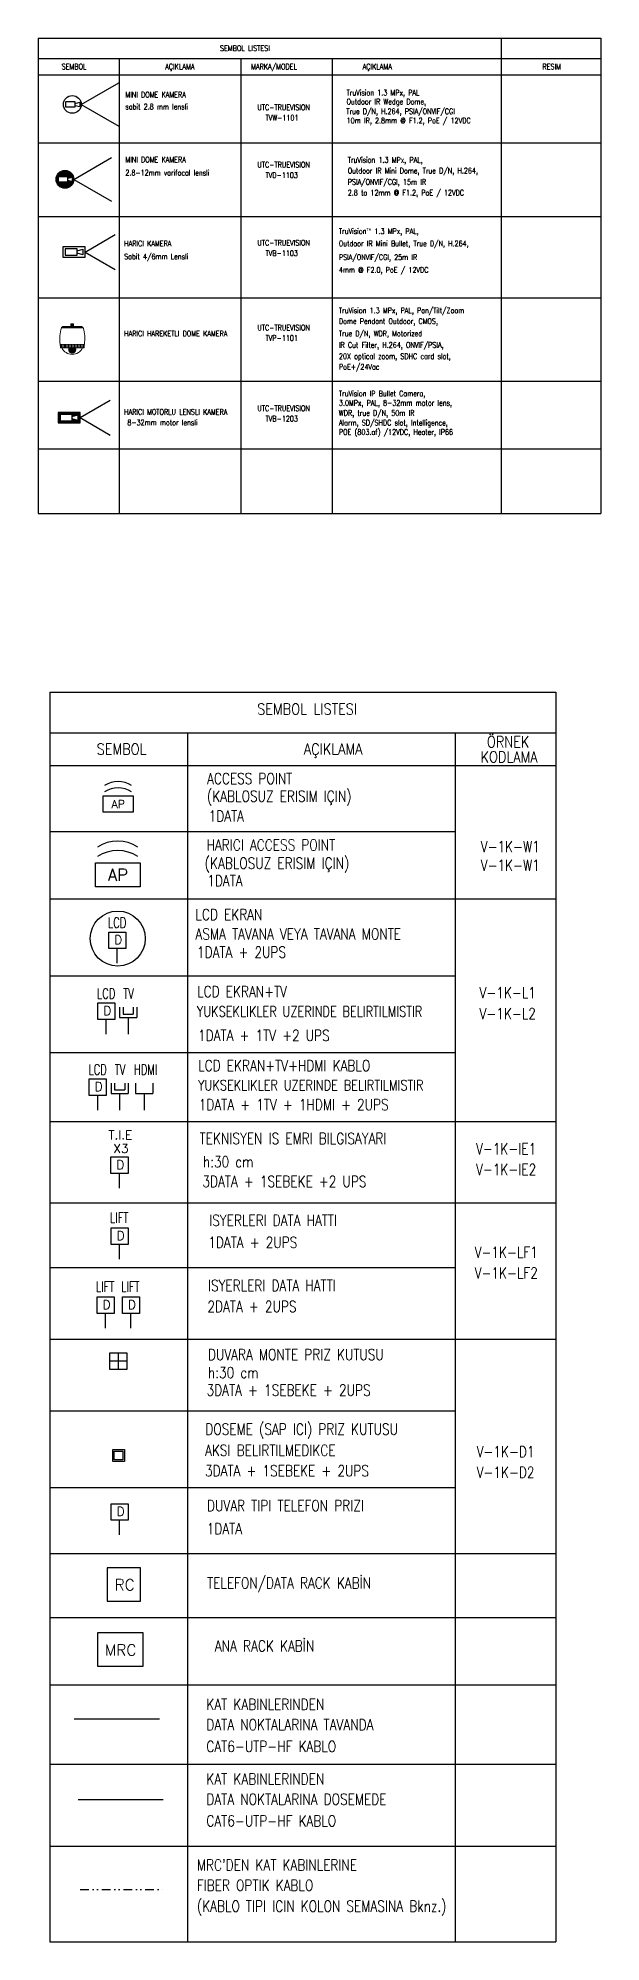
# Model space of a CAD drawing. Header units: metres. Extents: x -13621 to 152406, y -16073 to 22221.
# Drawn here: x -13621 to -10376, y 421 to 11397 of the extents above; entities that cross this region are included whole.
import ezdxf
from ezdxf.enums import TextEntityAlignment as Align

# ---------------------------------------------------------------- set-up
doc = ezdxf.new("R2010")
doc.units = ezdxf.units.M
doc.header["$LTSCALE"] = 100
doc.header["$MEASUREMENT"] = 0
doc.linetypes.add('DIVIDE2', pattern=[0.625, 0.25, -0.125, 0, -0.125, 0, -0.125])
for name, color, linetype, lineweight in [('DATA SARI', 30, 'Continuous', 30), ('DATA TAVAN', 160, 'Continuous', 30), ('E-ACCESS POINT (KABLOSUZ ERİŞİM İÇİN)', 7, 'Continuous', 30), ('E-ANA RACK KABİN', 7, 'Continuous', 30), ('E-DAHİLİ DOME KAMERA', 7, 'Continuous', 30), ('E-DAHİLİ KAMERA', 7, 'Continuous', 30), ('E-DAHİLİ SPEED DOME', 7, 'Continuous', 30), ('E-DATA LCD EKRAN', 7, 'Continuous', 30), ('E-DATA LIFT PRIZI', 7, 'Continuous', 30), ('E-DATA PRİZİ (RJ45)', 7, 'Continuous', 30), ('E-DATA-TEKNISYEN IS EMRI', 7, 'Continuous', 30), ('E-DUVARA MONTE PRİZ KUTUSU', 7, 'Continuous', 30), ('E-DÖŞEME (ŞAP İÇİ) PRİZ KUTUSU', 7, 'Continuous', 30), ('E-HARİCİ ACCESS POINT (KABLOSUZ ERİŞİM İÇİN)', 4, 'Continuous', 30), ('E-HARİCİ KAMERA', 7, 'Continuous', 30), ('E-KABLO', 7, 'Continuous', 30), ('E-TELEFON  DATA RACK KABİN', 7, 'Continuous', 30), ('E-YAZI', 7, 'Continuous', 30)]:
    doc.layers.add(name, color=color, linetype=linetype, lineweight=lineweight)
doc.styles.add('E-YAZI', font='txttw.shx')

msp = doc.modelspace()

# ---------------------------------------------------------------- texts
at = {"layer": 'E-YAZI', "color": 4, "style": 'E-YAZI', "width": 0.85}
for s, height, p in [('SEMBOL LISTESI', 32, (-12429, 11339)), ('SEMBOL', 32, (-13414, 11233)), ('AÇIKLAMA', 32, (-12804, 11233)), ('MARKA/MODEL', 32, (-12261, 11233)), ('AÇIKLAMA', 32, (-11666, 11233)), ('RESIM', 32, (-10660, 11233)), ('SEMBOL LISTESI', 64, (-12070, 7529)), ('ÖRNEK', 64, (-10911, 7340)), ('SEMBOL', 64, (-13140, 7298)), ('AÇIKLAMA', 64, (-11920, 7298)), ('KODLAMA', 64, (-10906, 7253))]:
    msp.add_text(s, height=height, dxfattribs=at).set_placement(p, align=Align.MIDDLE_CENTER)
at = {"layer": 'E-YAZI', "color": 3, "style": 'E-YAZI', "width": 0.8}
for s, height, p in [('TruVision 1.3 MPx, PAL', 32, (-11843, 11067)), ('sabit 2.8 mm lensli', 32, (-13118, 10986)), ('MINI DOME KAMERA', 32, (-13118, 11055)), ('UTC-TRUEVISION', 32, (-12357, 10982)), ('True D/N, H.264, PSIA/ONVIF/CGI', 32, (-11844, 10959)), ('Outdoor IR Wedge Dome,', 32, (-11843, 11015)), ('TVW-1101', 32, (-12310, 10922)), ('10m IR, 2.8mm @ F1.2, PoE / 12VDC', 32, (-11842, 10906)), ('MINI DOME KAMERA', 32, (-13118, 10681)), ('UTC-TRUEVISION', 32, (-12357, 10651)), ('TruVision 1.3 MPx, PAL,', 32, (-11836, 10679)), ('Outdoor IR Mini Dome, True D/N, H.264, ', 32, (-11836, 10617)), ('2.8-12mm varifocal lensli', 32, (-13118, 10605)), ('TVD-1103', 32, (-12310, 10591)), ('PSIA/ONVIF/CGI, 15m IR', 32, (-11836, 10552)), ('2.8 to 12mm @ F1.2, PoE / 12VDC', 32, (-11836, 10490)), ('HARICI KAMERA', 32, (-13125, 10197)), ('UTC-TRUEVISION', 32, (-12357, 10201)), ('TruVision™ 1.3 MPx, PAL,', 32, (-11887, 10268)), ('Outdoor IR Mini Bullet, True D/N, H.264, ', 32, (-11887, 10197)), ('Sabit 4/6mm Lensli', 32, (-13125, 10122)), ('TVB-1103', 32, (-12310, 10141)), ('PSIA/ONVIF/CGI, 25m IR', 32, (-11887, 10118)), ('4mm @ F2.0, PoE / 12VDC', 32, (-11887, 10045)), ('TruVision 1.3 MPx, PAL, Pan/Tilt/Zoom', 32, (-11887, 9811)), ('Dome Pendant Outdoor, CMOS,', 32, (-11887, 9749)), ('HARICI HAREKETLI DOME KAMERA', 32, (-13125, 9678)), ('UTC-TRUEVISION', 32, (-12357, 9712)), ('TVP-1101', 32, (-12310, 9652)), ('True D/N, WDR, Motorized', 32, (-11887, 9678)), ('20X optical zoom, SDHC card slot,', 32, (-11887, 9547)), ('IR Cut Filter, H.264, ONVIF/PSIA,', 32, (-11887, 9612)), ('PoE+/24Vac', 32, (-11887, 9486)), ('TruVision IP Bullet Camera, ', 32, (-11887, 9332)), ('HARICI MOTORLU LENSLI KAMERA', 32, (-13125, 9226)), ('UTC-TRUEVISION', 32, (-12357, 9247)), ('WDR, true D/N, 50m IR', 32, (-11887, 9220)), ('3.0MPx, PAL, 8-32mm motor lens, ', 32, (-11887, 9278)), (' 8-32mm motor lensli', 32, (-13125, 9165)), ('TVB-1203', 32, (-12310, 9187)), ('Alarm, SD/SHDC slot, Intelligence, ', 32, (-11887, 9164)), ('POE (803.af) /12VDC, Heater, IP66 ', 32, (-11887, 9110)), ('ACCESS POINT ', 64, (-12647, 7096)), ('(KABLOSUZ ERISIM IÇIN)', 64, (-12648, 6994)), ('1DATA', 64, (-12638, 6880)), ('HARICI ACCESS POINT', 64, (-12650, 6713)), ('V-1K-W1', 64, (-11069, 6704)), ('(KABLOSUZ ERISIM IÇIN)', 64, (-12661, 6608)), ('V-1K-W1', 64, (-11069, 6596)), ('1DATA', 64, (-12646, 6507)), ('LCD EKRAN', 64, (-12714, 6312)), ('ASMA TAVANA VEYA TAVANA MONTE', 64, (-12714, 6200)), ('1DATA + 2UPS', 64, (-12705, 6095)), ('LCD EKRAN+TV', 64, (-12704, 5868)), ('V-1K-L1', 64, (-11076, 5861)), ('YUKSEKLIKLER UZERINDE BELIRTILMISTIR', 60, (-12706, 5755)), ('V-1K-L2', 64, (-11076, 5741)), ('1DATA + 1TV +2 UPS', 64, (-12699, 5615)), ('LCD EKRAN+TV+HDMI KABLO', 64, (-12698, 5441)), ('YUKSEKLIKLER UZERINDE BELIRTILMISTIR', 60, (-12699, 5330)), ('1DATA + 1TV + 1HDMI + 2UPS', 64, (-12695, 5216)), ('TEKNISYEN IS EMRI BILGISAYARI', 64, (-12690, 5021)), ('h:30 cm', 64, (-12671, 4887)), ('V-1K-IE1', 64, (-11096, 4961)), ('3DATA + 1SEBEKE +2 UPS', 64, (-12674, 4773)), ('V-1K-IE2', 64, (-11096, 4842)), ('ISYERLERI DATA HATTI', 64, (-12635, 4549)), ('1DATA + 2UPS', 64, (-12640, 4422)), ('V-1K-LF1', 64, (-11104, 4365)), ('V-1K-LF2', 64, (-11104, 4246)), ('ISYERLERI DATA HATTI', 64, (-12642, 4173)), ('2DATA + 2UPS', 64, (-12645, 4052)), ('DUVARA MONTE PRIZ KUTUSU', 64, (-12642, 3775)), ('h:30 cm', 64, (-12642, 3671)), ('3DATA + 1SEBEKE + 2UPS', 64, (-12650, 3570)), ('DOSEME (SAP ICI) PRIZ KUTUSU', 64, (-12657, 3345)), ('V-1K-D1', 64, (-11093, 3215)), ('3DATA + 1SEBEKE + 2UPS', 64, (-12659, 3105)), ('V-1K-D2', 64, (-11093, 3096)), ('DUVAR TIPI TELEFON PRIZI', 64, (-12647, 2904)), ('1DATA', 64, (-12649, 2771)), ('TELEFON/DATA RACK KABİN', 64, (-12647, 2458)), ('ANA RACK KABİN', 64, (-12602, 2095)), ('KAT KABINLERINDEN', 64, (-12651, 1758)), ('DATA NOKTALARINA TAVANDA', 64, (-12651, 1641)), ('CAT6-UTP-HF KABLO', 64, (-12651, 1516)), ('KAT KABINLERINDEN', 64, (-12651, 1328)), ('DATA NOKTALARINA DOSEMEDE', 64, (-12651, 1211)), ('CAT6-UTP-HF KABLO', 64, (-12651, 1086)), ("MRC'DEN KAT KABINLERINE", 64, (-12706, 832)), ('FIBER OPTIK KABLO', 64, (-12706, 715)), ('(KABLO TIPI ICIN KOLON SEMASINA Bknz.)', 64, (-12706, 595))]:
    msp.add_text(s, height=height, dxfattribs=at).set_placement(p)
at = {"layer": 'E-YAZI', "color": 1, "style": 'E-YAZI', "width": 0.8}
msp.add_text('AKSI BELIRTILMEDIKCE', height=64, dxfattribs=at).set_placement((-12659, 3223))

# ---------------------------------------------------------------- blocks, each defined once
blk = doc.blocks.new('E-DATA-TEKNISYEN IS EMRI')
at = {"layer": 'E-DATA PRİZİ (RJ45)', "color": 6}
blk.add_line((0, 0), (0, 42), dxfattribs=at)
blk.add_lwpolyline([(-24.6, 89.6), (24.6, 89.6), (24.6, 42), (-24.6, 42)], close=True, dxfattribs=at)
at = {"layer": 'E-DATA PRİZİ (RJ45)', "color": 6, "style": 'E-YAZI'}
for s, p in [('T.I.E', (-32.1, 140.4)), ('X3', (-17.8, 101.3)), ('D', (-8.8, 54.6))]:
    blk.add_text(s, height=25.6, rotation=0, dxfattribs=at).set_placement(p)
blk = doc.blocks.new('E-DATA LCD EKRAN')
at = {"layer": 'E-DATA PRİZİ (RJ45)', "color": 1}
blk.add_line((0, 0), (0, 42), dxfattribs=at)
blk.add_lwpolyline([(-24.6, 89.6), (24.6, 89.6), (24.6, 42), (-24.6, 42)], close=True, dxfattribs=at)
blk.add_circle((1.6, 70.7), 79.4, dxfattribs=at)
at = {"layer": 'E-DATA PRİZİ (RJ45)', "color": 1, "style": 'E-YAZI'}
blk.add_text('D', height=25.6, dxfattribs=at).set_placement((-8.8, 54.6))
at = {"layer": 'E-YAZI', "color": 1, "style": 'E-YAZI', "width": 0.7}
blk.add_text('LCD', height=30, dxfattribs=at).set_placement((-27, 101.6))
blk = doc.blocks.new('E-LCD+TV')
at = {"layer": 'E-DATA PRİZİ (RJ45)', "color": 1}
for p, q in [((38.5, 77.5), (38.5, 48)), ((48.3, 77.5), (48.3, 57.8)), ((48.3, 57.8), (77.8, 57.8)), ((77.8, 77.5), (77.8, 57.8)), ((87.6, 77.5), (87.6, 48)), ((0, 0), (0, 42)), ((38.5, 48), (87.6, 48)), ((63, 48), (63, 0))]:
    blk.add_line(p, q, dxfattribs=at)
blk.add_lwpolyline([(-24.6, 89.6), (24.6, 89.6), (24.6, 42), (-24.6, 42)], close=True, dxfattribs=at)
at = {"layer": 'E-DATA PRİZİ (RJ45)', "color": 1, "style": 'E-YAZI'}
blk.add_text('D', height=25.6, dxfattribs=at).set_placement((-8.8, 54.6))
at = {"layer": 'E-YAZI', "color": 1, "style": 'E-YAZI', "width": 0.7}
for s, p in [('LCD', (-27, 101.6)), ('TV', (49, 101.6))]:
    blk.add_text(s, height=30, dxfattribs=at).set_placement(p)
blk = doc.blocks.new('E-LCD+TV+HDMI')
at = {"layer": 'E-DATA PRİZİ (RJ45)', "color": 1}
for p, q in [((-24.6, 77.5), (-24.6, 48)), ((-14.7, 77.5), (-14.7, 57.8)), ((-14.7, 57.8), (14.7, 57.8)), ((14.7, 77.5), (14.7, 57.8)), ((24.6, 77.5), (24.6, 48)), ((46.1, 77.5), (46.1, 48)), ((95.2, 77.5), (95.2, 48)), ((-63, 0), (-63, 42)), ((-24.6, 48), (24.6, 48)), ((0, 48), (0, 0)), ((46.1, 48), (95.2, 48)), ((70.6, 48), (70.6, 0))]:
    blk.add_line(p, q, dxfattribs=at)
blk.add_lwpolyline([(-87.6, 89.6), (-38.5, 89.6), (-38.5, 42), (-87.6, 42)], close=True, dxfattribs=at)
at = {"layer": 'E-DATA PRİZİ (RJ45)', "color": 1, "style": 'E-YAZI'}
blk.add_text('D', height=25.6, dxfattribs=at).set_placement((-71.8, 54.6))
at = {"layer": 'E-YAZI', "color": 1, "style": 'E-YAZI', "width": 0.7}
for s, p in [('LCD', (-90, 101.6)), ('TV', (-14, 101.6)), ('HDMI', (41.2, 101.6))]:
    blk.add_text(s, height=30, dxfattribs=at).set_placement(p)
blk = doc.blocks.new('*U215')
at = {"layer": 'E-ACCESS POINT (KABLOSUZ ERİŞİM İÇİN)', "color": 4}
blk.add_lwpolyline([(-2.39, 3.24), (2.39, 3.24), (2.39, 0.65), (-2.39, 0.65)], close=True, dxfattribs=at)
at = {"layer": 'E-ACCESS POINT (KABLOSUZ ERİŞİM İÇİN)', "color": 3}
for centre in [(0, 1.56), (0, 0.55)]:
    blk.add_arc(centre, 3.99, 57.1828, 122.8172, dxfattribs=at)
at = {"layer": 'E-ACCESS POINT (KABLOSUZ ERİŞİM İÇİN)', "color": 3, "style": 'E-YAZI'}
blk.add_text('AP', height=1.28, dxfattribs=at).set_placement((-1.05, 1.31))
blk = doc.blocks.new('E-DATA LIFT PRIZI')
at = {"layer": 'E-DATA LIFT PRIZI', "color": 2}
blk.add_line((0, 0), (0, 42), dxfattribs=at)
blk.add_lwpolyline([(-24.6, 89.6), (24.6, 89.6), (24.6, 42), (-24.6, 42)], close=True, dxfattribs=at)
at = {"layer": 'E-DATA LIFT PRIZI', "color": 2, "style": 'E-YAZI', "width": 0.7}
blk.add_text('LIFT', height=30, dxfattribs=at).set_placement((-28, 104.2))
at = {"layer": 'E-DATA LIFT PRIZI', "color": 2, "style": 'E-YAZI'}
blk.add_text('D', height=25.6, dxfattribs=at).set_placement((-8.8, 54.6))
blk = doc.blocks.new('100_TELEFON DATA RACK KABİN')
at = {"layer": 'E-TELEFON  DATA RACK KABİN', "color": 4}
blk.add_lwpolyline([(2.4, 0), (2.4, 4.8), (-2.4, 4.8), (-2.4, 0)], close=True, dxfattribs=at)
at = {"layer": 'E-TELEFON  DATA RACK KABİN', "color": 3, "style": 'E-YAZI'}
blk.add_text('RC', height=1.6, dxfattribs=at).set_placement((-1.31, 1.54))
blk = doc.blocks.new('10_ANA RACK KABİN')
at = {"layer": 'E-ANA RACK KABİN', "color": 4}
blk.add_lwpolyline([(3.31, 0), (3.31, 4.8), (-3.31, 4.8), (-3.31, 0)], close=True, dxfattribs=at)
at = {"layer": 'E-ANA RACK KABİN', "color": 3, "style": 'E-YAZI'}
blk.add_text('MRC', height=1.6, dxfattribs=at).set_placement((-2.22, 1.54))
blk = doc.blocks.new('10_DUVARA MONTE PRİZ KUTUSU')
at = {"layer": 'E-DUVARA MONTE PRİZ KUTUSU', "color": 4}
for p, q in [((24.5, 0), (-24.5, 0)), ((0, 24.5), (0, -24.5))]:
    blk.add_line(p, q, dxfattribs=at)
blk.add_lwpolyline([(-24.5, -24.5), (24.5, -24.5), (24.5, 24.5), (-24.5, 24.5)], close=True, dxfattribs=at)
blk = doc.blocks.new('E-DÖŞEME BUAT')
at = {"layer": 'E-YAZI', "color": 5}
for points in [[(-34, 34), (0, 34), (0, 0), (-34, 0)], [(-29.5, 29.5), (-4.5, 29.5), (-4.5, 4.5), (-29.5, 4.5)]]:
    blk.add_lwpolyline(points, close=True, dxfattribs=at)
blk = doc.blocks.new('*U212')
at = {"layer": 'E-DATA PRİZİ (RJ45)', "color": 4}
blk.add_line((0, 0), (0, 2.1), dxfattribs=at)
blk.add_lwpolyline([(-1.23, 4.48), (1.23, 4.48), (1.23, 2.1), (-1.23, 2.1)], close=True, dxfattribs=at)
at = {"layer": 'E-DATA PRİZİ (RJ45)', "color": 3, "style": 'E-YAZI'}
blk.add_text('D', height=1.28, dxfattribs=at).set_placement((-0.44, 2.73))
blk = doc.blocks.new('E-HARİCİ ACCESS POINT')
at = {"layer": 'E-HARİCİ ACCESS POINT (KABLOSUZ ERİŞİM İÇİN)', "ltscale": 2}
blk.add_lwpolyline([(35, 32.3), (35, -32.3), (0, -32.3), (0, 32.3)], close=True, dxfattribs=at)
at = {"layer": 'E-HARİCİ ACCESS POINT (KABLOSUZ ERİŞİM İÇİN)'}
for centre in [(-1.3, 0), (12.3, 0)]:
    blk.add_arc(centre, 53.8, 327.1828, 32.8172, dxfattribs=at)
at = {"layer": 'E-HARİCİ ACCESS POINT (KABLOSUZ ERİŞİM İÇİN)', "style": 'E-YAZI'}
blk.add_text('AP', height=17.28, rotation=270, dxfattribs=at).set_placement((9, 14.2))
blk = doc.blocks.new('100_HARİCİ KAMERA')
at = {"layer": 'E-DAHİLİ KAMERA', "color": 4}
for q in [(18.8, 6.26), (18.8, -6.26)]:
    blk.add_line((7.95, 0), q, dxfattribs=at)
at = {"layer": 'E-HARİCİ KAMERA', "color": 4}
for points in [[(0, -1.9), (7.95, -1.9), (7.95, 1.9), (0, 1.9)], [(5.11, -1.1), (5.11, 1.1), (0.8, 1.1), (0.8, -1.1)]]:
    blk.add_lwpolyline(points, close=True, dxfattribs=at)
blk.add_lwpolyline([(5.11, 0.44), (7.15, 1.02), (7.15, -1.02), (5.11, -0.44)], dxfattribs=at)
blk = doc.blocks.new('100_DAHİLİ DOME KAMERA')
at = {"layer": 'E-DAHİLİ DOME KAMERA', "color": 4}
for p, q in [((-1.94, 0.71), (-1.94, -0.69)), ((0.82, 0.71), (-1.94, 0.71)), ((0.82, -0.69), (0.82, 0.71)), ((0.82, 0.29), (2.13, 0.67)), ((2.13, 0.67), (2.13, -0.64)), ((-1.94, -0.69), (0.82, -0.69)), ((0.82, -0.27), (2.13, -0.64))]:
    blk.add_line(p, q, dxfattribs=at)
at = {"layer": 'E-DAHİLİ DOME KAMERA', "color": 4, "linetype": 'Continuous'}
blk.add_circle((0, 0), 2.57, dxfattribs=at)
at = {"layer": 'E-DAHİLİ KAMERA', "color": 4}
for q in [(13.42, 6.26), (13.42, -6.26)]:
    blk.add_line((2.57, 0), q, dxfattribs=at)
blk = doc.blocks.new('E-DAHİLİ SPEED DOME KAMERA (HAREKETLİ)')
at = {"layer": 'E-DAHİLİ SPEED DOME', "lineweight": 15}
blk.add_hatch(color=5, dxfattribs=at).paths.add_polyline_path([(0.77, -4.93, 0.114875), (0.69, -4.58), (-0.72, -4.58, 0.114346), (-0.8, -4.93, 1)])
at = {"layer": 'E-DAHİLİ SPEED DOME', "color": 5, "lineweight": 15}
for p, q in [((-0.26, 0), (-0.26, -0.46)), ((0, 0), (-0.26, 0)), ((0, 0), (0.26, 0)), ((-2.08, -0.71), (2.08, -0.71)), ((-2, -0.64), (2, -0.64)), ((-1.86, -0.54), (-1.74, -0.54)), ((-1.77, -0.46), (1.77, -0.46)), ((-1.74, -0.54), (1.74, -0.54)), ((0, -0.08), (-0.26, -0.08)), ((0, -0.17), (-0.26, -0.17)), ((0, -0.25), (-0.26, -0.25)), ((0, -0.33), (-0.26, -0.33)), ((0, -0.42), (-0.26, -0.42)), ((0, -0.08), (0.26, -0.08)), ((0, -0.17), (0.26, -0.17)), ((0, -0.25), (0.26, -0.25)), ((0, -0.33), (0.26, -0.33)), ((0, -0.42), (0.26, -0.42)), ((0.26, 0), (0.26, -0.46)), ((1.86, -0.54), (1.74, -0.54)), ((-2.32, -3.91), (2.32, -3.92)), ((-2.25, -4.58), (2.25, -4.58)), ((-2.12, -4.29), (-2.12, -3.91)), ((-2.12, -4.58), (-2.12, -3.91)), ((-2.09, -4.29), (-2.09, -3.91)), ((-2.09, -4.58), (-2.09, -3.91)), ((-1.84, -4.29), (-1.84, -3.91)), ((-1.84, -4.58), (-1.84, -3.91)), ((-1.81, -4.29), (-1.81, -3.91)), ((-1.81, -4.58), (-1.81, -3.91)), ((-1.56, -4.29), (-1.56, -3.91)), ((-1.56, -4.58), (-1.56, -3.91)), ((-1.53, -4.29), (-1.53, -3.91)), ((-1.53, -4.58), (-1.53, -3.91)), ((-1.28, -4.29), (-1.28, -3.91)), ((-1.28, -4.58), (-1.28, -3.91)), ((-1.25, -4.29), (-1.25, -3.91)), ((-1.25, -4.58), (-1.25, -3.91)), ((-1.01, -4.29), (-1.01, -3.91)), ((-1.01, -4.58), (-1.01, -3.91)), ((-0.98, -4.29), (-0.98, -3.91)), ((-0.98, -4.58), (-0.98, -3.91)), ((-0.72, -4.29), (-0.72, -3.91)), ((-0.72, -4.58), (-0.72, -3.91)), ((-0.69, -4.29), (-0.69, -3.91)), ((-0.69, -4.58), (-0.69, -3.91)), ((-0.44, -4.29), (-0.44, -3.91)), ((-0.44, -4.58), (-0.44, -3.91)), ((-0.41, -4.29), (-0.41, -3.91)), ((-0.41, -4.58), (-0.41, -3.91)), ((-0.16, -4.29), (-0.16, -3.91)), ((-0.16, -4.58), (-0.16, -3.91)), ((-0.13, -4.29), (-0.13, -3.91)), ((-0.13, -4.58), (-0.13, -3.91)), ((0.13, -4.29), (0.13, -3.92)), ((0.13, -4.58), (0.13, -3.91)), ((0.15, -4.29), (0.16, -3.92)), ((0.15, -4.58), (0.16, -3.91)), ((0.41, -4.29), (0.41, -3.92)), ((0.41, -4.58), (0.41, -3.91)), ((0.43, -4.29), (0.44, -3.92)), ((0.43, -4.58), (0.44, -3.91)), ((0.69, -4.58), (0.69, -3.91)), ((0.69, -4.29), (0.69, -3.92)), ((0.71, -4.58), (0.72, -3.91)), ((0.71, -4.29), (0.72, -3.92)), ((0.98, -4.58), (0.98, -3.91)), ((0.98, -4.29), (0.98, -3.92)), ((1.01, -4.58), (1.01, -3.91)), ((1.01, -4.29), (1.01, -3.92)), ((1.25, -4.58), (1.25, -3.91)), ((1.25, -4.29), (1.25, -3.92)), ((1.27, -4.58), (1.27, -3.91)), ((1.27, -4.29), (1.27, -3.92)), ((1.53, -4.58), (1.53, -3.91)), ((1.53, -4.29), (1.53, -3.92)), ((1.55, -4.58), (1.55, -3.91)), ((1.55, -4.29), (1.55, -3.92)), ((1.81, -4.58), (1.81, -3.91)), ((1.81, -4.29), (1.81, -3.92)), ((1.83, -4.58), (1.83, -3.91)), ((1.83, -4.29), (1.83, -3.92)), ((2.09, -4.58), (2.09, -3.91)), ((2.09, -4.3), (2.09, -3.92)), ((2.11, -4.58), (2.11, -3.91)), ((2.11, -4.3), (2.11, -3.92))]:
    blk.add_line(p, q, dxfattribs=at)
for centre, radius, start, end in [((4.75, -2.84), 7.15, 162.6726, 188.6391), ((-1.95, -0.78), 0.148, 112.0065, 152.1591), ((-1.72, -0.98), 0.435, 92.3606, 129.6118), ((-1.08, -1.28), 1.07, 130.1476, 136.6157), ((1.72, -0.98), 0.435, 50.3313, 87.5824), ((1.08, -1.28), 1.07, 43.3274, 49.7954), ((1.95, -0.78), 0.148, 27.7839, 67.9366), ((-4.75, -2.83), 7.15, 351.304, 17.2704), ((10.56, -2.93), 12.92, 184.3349, 187.3377), ((10.6, -2.93), 12.92, 184.354, 187.3375), ((-0.02, -3.65), 2.2, 205.1602, 334.9025), ((-10.61, -2.92), 12.92, 352.6245, 355.6081), ((-10.56, -2.92), 12.92, 352.6245, 355.6081)]:
    blk.add_arc(centre, radius, start, end, dxfattribs=at)
blk = doc.blocks.new('E-VARIFOCAL DOME KAMERA')
at = {"layer": 'E-DAHİLİ KAMERA'}
h = blk.add_hatch(color=6, dxfattribs=at)
h.dxf.hatch_style = 1
h.paths.add_polyline_path([(0, 0, 1), (25.7, 0, 1)])
h.paths.add_polyline_path([(16.9, 3.6), (16.9, 1.5), (23.5, 3.3), (23.5, -3.2), (16.9, -1.3), (16.9, -3.4), (3.1, -3.4), (3.1, 3.6)], flags=16)
at = {"layer": 'E-DAHİLİ KAMERA', "color": 6}
for p, q in [((25.7, 0), (79.9, 31.3)), ((3.1, 3.6), (3.1, -3.4)), ((16.9, 3.6), (3.1, 3.6)), ((16.9, -3.4), (16.9, 3.6)), ((16.9, 1.5), (23.5, 3.3)), ((23.5, 3.3), (23.5, -3.2)), ((25.7, 0), (79.9, -31.3)), ((3.1, -3.4), (16.9, -3.4)), ((16.9, -1.3), (23.5, -3.2))]:
    blk.add_line(p, q, dxfattribs=at)
blk.add_circle((12.8, 0), 12.8, dxfattribs=at)
blk = doc.blocks.new('E-HARICI KAMERA-MOTORLU LENSLI')
at = {"layer": 'E-DAHİLİ KAMERA'}
h = blk.add_hatch(color=3, dxfattribs=at)
h.dxf.hatch_style = 1
h.paths.add_polyline_path([(0, 7.6), (0, -7.6), (31.8, -7.6), (31.8, 7.6)])
h.paths.add_polyline_path([(28.6, 4.1), (28.6, -4.1), (20.4, -1.8), (20.4, -4.4), (3.2, -4.4), (3.2, 4.4), (20.4, 4.4), (20.4, 1.8)], flags=16)
at = {"layer": 'E-DAHİLİ KAMERA', "color": 3}
for q in [(75.2, 25.1), (75.2, -25.1)]:
    blk.add_line((31.8, 0), q, dxfattribs=at)
for points in [[(0, -7.6), (31.8, -7.6), (31.8, 7.6), (0, 7.6)], [(20.4, -4.4), (20.4, 4.4), (3.2, 4.4), (3.2, -4.4)]]:
    blk.add_lwpolyline(points, close=True, dxfattribs=at)
blk.add_lwpolyline([(20.4, 1.8), (28.6, 4.1), (28.6, -4.1), (20.4, -1.8)], dxfattribs=at)

# ---------------------------------------------------------------- linework, layer by layer
at = {"layer": 'DATA SARI'}
msp.add_line((-13391, 1242), (-12900, 1242), dxfattribs=at)
at = {"layer": 'DATA TAVAN'}
msp.add_line((-13413, 1706), (-12922, 1706), dxfattribs=at)
at = {"layer": 'E-KABLO', "color": 6, "linetype": 'DIVIDE2', "ltscale": 2}
msp.add_line((-13379, 723), (-12887, 723), dxfattribs=at)
at = {"layer": 'E-YAZI', "color": 4}
for p, q in [((-13621, 11397), (-13621, 8656)), ((-13621, 11397), (-10376, 11397)), ((-13621, 11280), (-10376, 11280)), ((-13621, 11186), (-10376, 11186)), ((-13621, 8656), (-10376, 8656)), ((-13554, 7627), (-13554, 421)), ((-13554, 7627), (-10636, 7627)), ((-10636, 7627), (-10636, 421)), ((-13554, 7391), (-10636, 7391)), ((-13554, 7204), (-10636, 7204)), ((-13554, 421), (-10636, 421))]:
    msp.add_line(p, q, dxfattribs=at)
at = {"layer": 'E-YAZI', "color": 7, "linetype": 'Continuous'}
for p, q in [((-10951, 11397), (-10951, 8656)), ((-10376, 11397), (-10376, 8656)), ((-12453, 11280), (-12453, 8656)), ((-11925, 11280), (-11925, 8656)), ((-13621, 11186), (-10376, 11186)), ((-13621, 10794), (-10376, 10794)), ((-13621, 10369), (-10376, 10369)), ((-13621, 9900), (-10376, 9900)), ((-13621, 9420), (-10376, 9420)), ((-13621, 9030), (-10376, 9030)), ((-13621, 8656), (-10376, 8656)), ((-11217, 7391), (-11217, 421)), ((-13554, 7204), (-10636, 7204)), ((-13554, 7204), (-10636, 7204)), ((-13554, 6822), (-11217, 6822)), ((-13554, 6434), (-10636, 6434)), ((-13554, 5991), (-11217, 5991)), ((-13554, 5549), (-11217, 5549)), ((-13554, 5151), (-10636, 5151)), ((-13554, 4682), (-10636, 4682)), ((-13554, 4310), (-11217, 4310)), ((-13554, 3896), (-10636, 3896)), ((-13554, 3482), (-11217, 3482)), ((-13554, 3040), (-11217, 3040)), ((-13554, 2660), (-10636, 2660)), ((-13554, 2292), (-10636, 2292)), ((-13554, 1903), (-10636, 1903)), ((-13554, 1445), (-10636, 1445)), ((-13554, 973), (-10636, 973))]:
    msp.add_line(p, q, dxfattribs=at)
at = {"layer": 'E-YAZI', "color": 7}
for p, q in [((-13153, 11280), (-13153, 8656)), ((-12760, 7391), (-12760, 421))]:
    msp.add_line(p, q, dxfattribs=at)

# ---------------------------------------------------------------- block references
at = {"layer": 'E-ACCESS POINT (KABLOSUZ ERİŞİM İÇİN)', "xscale": 36, "yscale": 36, "zscale": 36}
msp.add_blockref('*U215', (-13160, 6911), dxfattribs=at)
at = {"layer": 'E-ANA RACK KABİN', "xscale": 40, "yscale": 40, "zscale": 40}
msp.add_blockref('10_ANA RACK KABİN', (-13147, 2010), dxfattribs=at)
at = {"layer": 'E-DAHİLİ DOME KAMERA', "xscale": 20, "yscale": 20, "zscale": 20}
msp.add_blockref('100_DAHİLİ DOME KAMERA', (-13424, 11015), dxfattribs=at)
at = {"layer": 'E-DAHİLİ KAMERA', "color": 2, "xscale": 4, "yscale": 4, "zscale": 4}
for name, p in [('E-VARIFOCAL DOME KAMERA', (-13518, 10583)), ('E-HARICI KAMERA-MOTORLU LENSLI', (-13506, 9209))]:
    msp.add_blockref(name, p, dxfattribs=at)
at = {"layer": 'E-DAHİLİ SPEED DOME', "xscale": 30, "yscale": 30, "zscale": 30}
msp.add_blockref('E-DAHİLİ SPEED DOME KAMERA (HAREKETLİ)', (-13424, 9749), dxfattribs=at)
at = {"layer": 'E-DATA LCD EKRAN', "color": 1, "xscale": 2, "yscale": 2, "zscale": 2}
for name, p in [('E-DATA LCD EKRAN', (-13165, 6064)), ('E-LCD+TV', (-13228, 5655)), ('E-LCD+TV+HDMI', (-13151, 5217))]:
    msp.add_blockref(name, p, dxfattribs=at)
at = {"layer": 'E-DATA LIFT PRIZI', "color": 1, "xscale": 2, "yscale": 2, "zscale": 2}
for p in [(-13151, 4358), (-13232, 3960), (-13086, 3960)]:
    msp.add_blockref('E-DATA LIFT PRIZI', p, dxfattribs=at)
at = {"layer": 'E-DATA PRİZİ (RJ45)', "xscale": 40, "yscale": 40, "zscale": 40}
msp.add_blockref('*U212', (-13151, 2768), dxfattribs=at)
at = {"layer": 'E-DATA-TEKNISYEN IS EMRI', "color": 1, "xscale": 2, "yscale": 2, "zscale": 2}
msp.add_blockref('E-DATA-TEKNISYEN IS EMRI', (-13152, 4767), dxfattribs=at)
at = {"layer": 'E-DUVARA MONTE PRİZ KUTUSU', "color": 3, "xscale": -2, "yscale": 2, "zscale": 2, "rotation": 180}
msp.add_blockref('10_DUVARA MONTE PRİZ KUTUSU', (-13158, 3769), dxfattribs=at)
at = {"layer": 'E-DÖŞEME (ŞAP İÇİ) PRİZ KUTUSU', "color": 1, "xscale": 2, "yscale": 2, "zscale": 2}
msp.add_blockref('E-DÖŞEME BUAT', (-13123, 3191), dxfattribs=at)
at = {"layer": 'E-HARİCİ ACCESS POINT (KABLOSUZ ERİŞİM İÇİN)', "xscale": 4, "yscale": 4, "zscale": 4, "rotation": 89.99999999999999}
msp.add_blockref('E-HARİCİ ACCESS POINT', (-13162, 6503), dxfattribs=at)
at = {"layer": 'E-HARİCİ KAMERA', "xscale": 16.00000000000001, "yscale": 16.00000000000001, "zscale": 16.00000000000001}
msp.add_blockref('100_HARİCİ KAMERA', (-13478, 10164), dxfattribs=at)
at = {"layer": 'E-TELEFON  DATA RACK KABİN', "xscale": 40, "yscale": 40, "zscale": 40}
msp.add_blockref('100_TELEFON DATA RACK KABİN', (-13127, 2386), dxfattribs=at)

msp.set_redraw_order([(e.dxf.handle, doc.entitydb.next_handle()) for e in msp.query("TEXT MTEXT ATTDEF DIMENSION ARC_DIMENSION")])  # texts and dimensions are drawn at this point

doc.saveas('drawing.dxf')
